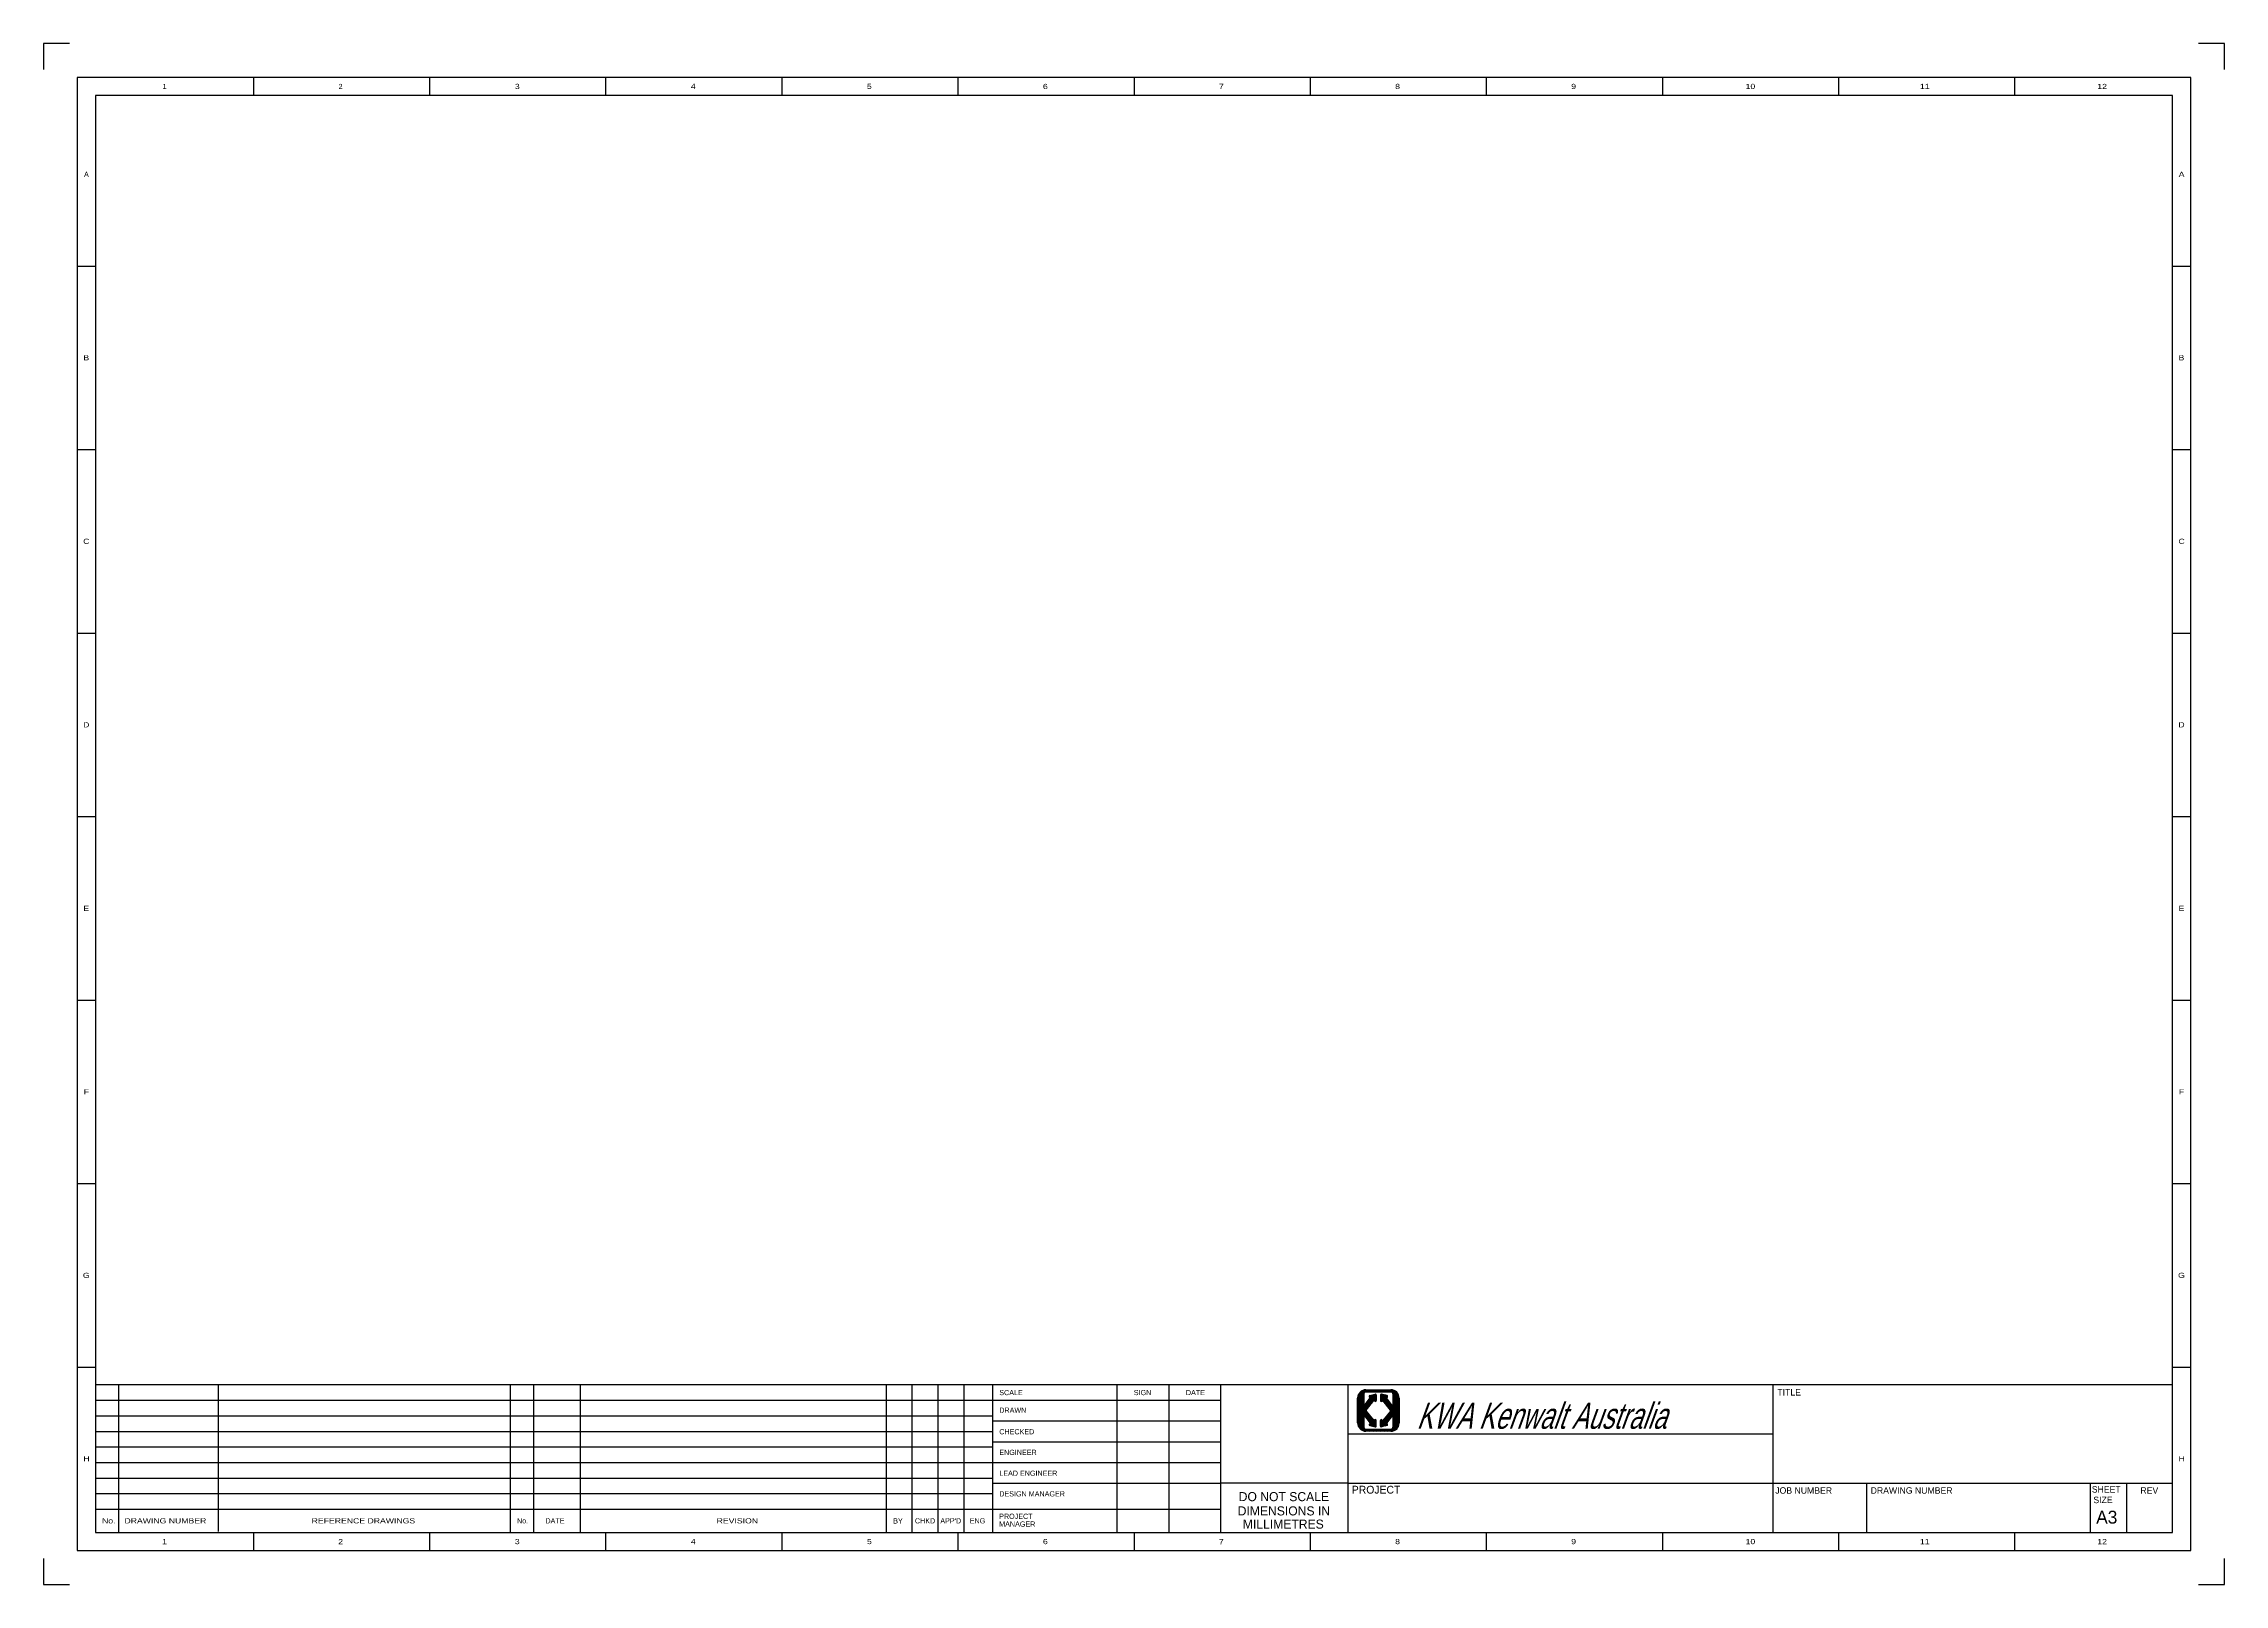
# Model space of a CAD drawing. Extents: x 0 to 420, y -1 to 296.
import ezdxf
from ezdxf.enums import TextEntityAlignment as Align

# ---------------------------------------------------------------- set-up
doc = ezdxf.new("R2010")
doc.units = 0
doc.header["$MEASUREMENT"] = 0
doc.layers.get('0').update_dxf_attribs({"linetype": 'CONTINUOUS'})
doc.layers.add('-CS', color=7, linetype='CONTINUOUS')
doc.layers.add('A1-CS', color=7, linetype='CONTINUOUS')

msp = doc.modelspace()

# ---------------------------------------------------------------- linework, layer by layer
at = {"layer": '-CS', "color": 212, "linetype": 'CONTINUOUS', "ltscale": 0.5}
for p, q in [((-0.226262, 296.396298), (-0.226262, 291.396298)), ((4.773739, 296.396298), (-0.226262, 296.396298)), ((420.273738, 296.396298), (415.273738, 296.396298)), ((420.273738, 291.396298), (420.273738, 296.396298)), ((413.773738, 289.896298), (6.273739, 289.896298)), ((6.273739, 289.896298), (6.273739, 5.896298)), ((410.273738, 286.396298), (9.773739, 286.396298)), ((9.773739, 286.396298), (9.773739, 9.396297)), ((40.233739, 289.896298), (40.233739, 286.396298)), ((74.183739, 289.896298), (74.183739, 286.396298)), ((108.148738, 289.896298), (108.148738, 286.396298)), ((142.113739, 289.896298), (142.113739, 286.396298)), ((176.063739, 289.896298), (176.063739, 286.396298)), ((210.023739, 289.896298), (210.023739, 286.396298)), ((243.983738, 289.896298), (243.983738, 286.396298)), ((277.933739, 289.896298), (277.933739, 286.396298)), ((311.898738, 289.896298), (311.898738, 286.396298)), ((345.863739, 289.896298), (345.863739, 286.396298)), ((379.813739, 289.896298), (379.813739, 286.396298)), ((410.273738, 9.396297), (410.273738, 286.396298)), ((413.773738, 5.896298), (413.773738, 289.896298)), ((6.273739, 253.521298), (9.773739, 253.521298)), ((410.273738, 253.521298), (413.773738, 253.521298)), ((6.273739, 218.146298), (9.768738, 218.146298)), ((410.273738, 218.146298), (413.768738, 218.146298)), ((6.273739, 182.771298), (9.768738, 182.771298)), ((410.273738, 182.771298), (413.768738, 182.771298)), ((6.273739, 147.396298), (9.768738, 147.396298)), ((410.273738, 147.396298), (413.768738, 147.396298)), ((6.273739, 112.021298), (9.768738, 112.021298)), ((410.273738, 112.021298), (413.768738, 112.021298)), ((6.273739, 76.646298), (9.768738, 76.646298)), ((410.273738, 76.646298), (413.768738, 76.646298)), ((6.273739, 41.271298), (9.768738, 41.271298)), ((9.773739, 37.896298), (410.273738, 37.896298)), ((14.273739, 9.396297), (14.273739, 37.896298)), ((89.773738, 9.396297), (89.773738, 37.896298)), ((94.273738, 9.396297), (94.273738, 37.896298)), ((103.273738, 9.396297), (103.273738, 37.896298)), ((162.273739, 9.396297), (162.273739, 37.896298)), ((167.273739, 9.396297), (167.273739, 37.896298)), ((172.273739, 9.396297), (172.273739, 37.896298)), ((177.273739, 9.396297), (177.273739, 37.896298)), ((182.773739, 9.396297), (182.773739, 37.896298)), ((206.773739, 9.396297), (206.773739, 37.896298)), ((216.773739, 9.396297), (216.773739, 37.896298)), ((226.773739, 9.396297), (226.773739, 37.896298)), ((251.273739, 37.896298), (251.273739, 9.396297)), ((333.273738, 9.396297), (333.273738, 37.896298)), ((410.273738, 41.271298), (413.768738, 41.271298)), ((9.773739, 34.896298), (182.773739, 34.896298)), ((182.773739, 34.896298), (226.773739, 34.896298)), ((9.773739, 31.896297), (182.773739, 31.896297)), ((182.773739, 30.896297), (226.773739, 30.896297)), ((9.773739, 28.896297), (182.773739, 28.896297)), ((9.773739, 25.896297), (182.773739, 25.896297)), ((182.773739, 26.896297), (226.773739, 26.896297)), ((251.273739, 28.396297), (333.273738, 28.396297)), ((9.773739, 22.896297), (182.773739, 22.896297)), ((182.773739, 22.896297), (226.773739, 22.896297)), ((9.773739, 19.896297), (182.773739, 19.896297)), ((9.773739, 16.896297), (182.773739, 16.896297)), ((182.773739, 18.896297), (226.773739, 18.896297)), ((251.273739, 18.896297), (226.773739, 18.896297)), ((251.273739, 18.896297), (333.273738, 18.896297)), ((333.273738, 18.896297), (410.273738, 18.896297)), ((351.273738, 18.896297), (351.273738, 9.396297)), ((394.398738, 18.896297), (394.398738, 9.396297)), ((401.398738, 18.896297), (401.398738, 9.396297)), ((9.773739, 13.896297), (182.773739, 13.896297)), ((182.773739, 13.896297), (226.773739, 13.896297)), ((9.773739, 9.396297), (410.273738, 9.396297)), ((40.233739, 9.396297), (40.233739, 5.896298)), ((74.183739, 9.396297), (74.183739, 5.896298)), ((108.148738, 9.396297), (108.148738, 5.896298)), ((142.113739, 9.396297), (142.113739, 5.896298)), ((176.063739, 9.396297), (176.063739, 5.896298)), ((210.023739, 9.396297), (210.023739, 5.896298)), ((243.983738, 9.396297), (243.983738, 5.896298)), ((277.933739, 9.396297), (277.933739, 5.896298)), ((311.898738, 9.396297), (311.898738, 5.896298)), ((345.863739, 9.396297), (345.863739, 5.896298)), ((379.813739, 9.396297), (379.813739, 5.896298)), ((-0.226262, 4.396298), (-0.226262, -0.603703)), ((6.273739, 5.896298), (413.773738, 5.896298)), ((420.273738, -0.603703), (420.273738, 4.396298)), ((-0.226262, -0.603703), (4.773739, -0.603703)), ((415.273738, -0.603703), (420.273738, -0.603703))]:
    msp.add_line(p, q, dxfattribs=at)
at = {"ltscale": 0.8}
for p, q in [((253.141343, 35.284442), (254.764179, 36.907277)), ((253.141343, 35.14302), (254.9056, 36.907277)), ((253.141343, 35.0016), (254.356663, 36.21692)), ((253.141343, 34.860178), (254.341343, 36.060178)), ((253.141343, 32.456015), (256.697606, 36.012277)), ((253.141343, 34.718756), (254.341343, 35.918756)), ((253.141343, 32.314593), (256.740907, 35.914157)), ((253.141343, 34.577336), (254.341343, 35.777336)), ((253.141343, 32.173172), (256.741343, 35.773172)), ((253.141343, 34.435914), (254.341343, 35.635914)), ((253.141343, 32.031751), (256.741343, 35.631751)), ((253.141343, 34.294492), (254.341343, 35.494492)), ((253.141343, 31.890329), (256.741343, 35.490329)), ((253.141343, 34.153071), (254.341343, 35.353071)), ((253.141343, 31.748908), (256.741343, 35.348908)), ((253.141343, 30.507277), (253.141343, 35.307277)), ((253.141343, 34.01165), (254.341343, 35.21165)), ((253.141343, 33.870228), (254.341343, 35.070228)), ((253.141343, 33.728807), (254.341343, 34.928807)), ((253.141343, 33.587386), (254.341343, 34.787386)), ((253.141343, 33.445964), (254.341343, 34.645964)), ((253.141343, 33.304543), (254.341343, 34.504543)), ((253.141343, 31.607487), (255.94218, 34.408324)), ((253.141343, 33.163122), (254.341343, 34.363122)), ((253.141343, 33.0217), (254.341343, 34.2217)), ((253.141343, 32.880279), (254.341343, 34.080279)), ((253.141343, 32.738858), (254.341746, 33.93926)), ((253.141343, 32.597436), (254.411761, 33.867853)), ((253.141343, 31.466065), (255.376494, 33.701216)), ((253.146105, 35.430625), (254.617996, 36.902516)), ((253.167062, 35.593004), (254.455617, 36.881559)), ((253.212831, 35.780194), (254.268427, 36.83579)), ((253.306534, 36.015317), (254.033303, 36.742088)), ((254.341343, 36.107277), (254.341343, 33.947277)), ((254.485343, 33.899277), (255.589343, 35.371277)), ((254.611819, 34.067912), (256.604566, 36.060659)), ((254.631702, 36.491957), (255.047022, 36.907277)), ((254.741343, 36.907277), (259.541343, 36.907277)), ((254.741343, 36.507277), (259.541343, 36.507277)), ((254.788443, 36.507277), (255.188443, 36.907277)), ((254.821304, 33.007228), (256.291343, 34.844777)), ((254.929864, 36.507277), (255.329864, 36.907277)), ((255.036083, 34.633598), (256.43257, 36.030084)), ((255.071286, 36.507277), (255.471286, 36.907277)), ((255.212707, 36.507277), (255.612707, 36.907277)), ((255.347325, 35.651946), (255.489761, 35.794382)), ((255.354128, 36.507277), (255.754128, 36.907277)), ((255.376621, 35.53982), (255.678322, 35.841522)), ((255.589343, 35.371277), (255.410267, 35.505584)), ((255.45229, 35.474068), (255.866885, 35.888663)), ((255.460347, 35.199283), (256.244008, 35.982944)), ((255.467462, 35.788807), (256.542538, 36.057576)), ((255.49555, 36.507277), (255.89555, 36.907277)), ((255.533102, 35.413459), (256.055446, 35.935804)), ((255.636971, 36.507277), (256.036971, 36.907277)), ((255.778393, 36.507277), (256.178393, 36.907277)), ((255.919814, 36.507277), (256.319814, 36.907277)), ((256.061235, 36.507277), (256.461235, 36.907277)), ((256.202657, 36.507277), (256.602657, 36.907277)), ((256.485343, 34.699277), (256.291343, 34.844777)), ((256.341224, 34.807368), (256.741343, 35.207487)), ((256.344078, 36.507277), (256.744078, 36.907277)), ((256.422036, 34.746758), (256.741343, 35.066065)), ((256.485499, 36.507277), (256.885499, 36.907277)), ((256.503944, 34.687244), (256.741343, 34.924644)), ((256.626921, 36.507277), (257.026921, 36.907277)), ((256.634479, 34.676358), (256.732262, 34.774142)), ((256.741343, 35.902353), (256.741343, 34.827277)), ((256.768342, 36.507277), (257.168342, 36.907277)), ((256.909763, 36.507277), (257.309763, 36.907277)), ((257.051185, 36.507277), (257.451185, 36.907277)), ((257.192606, 36.507277), (257.592606, 36.907277)), ((257.334027, 36.507277), (257.734027, 36.907277)), ((257.475449, 36.507277), (257.875449, 36.907277)), ((257.541343, 35.866065), (257.734218, 36.05894)), ((257.541343, 35.724644), (257.84745, 36.030751)), ((257.541343, 35.583223), (257.960587, 36.002467)), ((257.541343, 35.441801), (258.073724, 35.974182)), ((257.541343, 35.30038), (258.186862, 35.945898)), ((257.541343, 35.158959), (258.299998, 35.917614)), ((257.541343, 35.902353), (257.541343, 34.827277)), ((257.541343, 35.017537), (258.413135, 35.889329)), ((257.541343, 34.876116), (258.526273, 35.861045)), ((257.541343, 30.492054), (261.141343, 34.092054)), ((257.541343, 30.350632), (261.141343, 33.950632)), ((257.541343, 30.209211), (261.141343, 33.809211)), ((257.541343, 30.06779), (261.141343, 33.66779)), ((257.559636, 34.752988), (258.63941, 35.832761)), ((257.61687, 36.507277), (258.01687, 36.907277)), ((257.63143, 34.68336), (258.752547, 35.804476)), ((258.815225, 35.788807), (257.740149, 36.057576)), ((257.758291, 36.507277), (258.158291, 36.907277)), ((257.774445, 34.684953), (258.859696, 35.770204)), ((257.797343, 34.699277), (257.991343, 34.844777)), ((257.899713, 36.507277), (258.299713, 36.907277)), ((259.461382, 33.007228), (257.991343, 34.844777)), ((258.028831, 34.797918), (258.924672, 35.69376)), ((258.041134, 36.507277), (258.441134, 36.907277)), ((258.091685, 34.719351), (258.714887, 35.342552)), ((258.154539, 34.640784), (258.775496, 35.26174)), ((258.182555, 36.507277), (258.582555, 36.907277)), ((258.217393, 34.562216), (258.836106, 35.180928)), ((258.280246, 34.483648), (258.896714, 35.100116)), ((258.323977, 36.507277), (258.723977, 36.907277)), ((258.343101, 34.405081), (258.957323, 35.019304)), ((258.405954, 34.326513), (259.017933, 34.938492)), ((258.446134, 31.538266), (261.141343, 34.233476)), ((258.465398, 36.507277), (258.865398, 36.907277)), ((258.468809, 34.247946), (259.078542, 34.85768)), ((258.531662, 34.169379), (259.139151, 34.776868)), ((258.594516, 34.090812), (259.19976, 34.696055)), ((258.606819, 36.507277), (259.006819, 36.907277)), ((258.65737, 34.012244), (259.26037, 34.615243)), ((258.693343, 35.371277), (258.872419, 35.505584)), ((259.797343, 33.899277), (258.693343, 35.371277)), ((258.720224, 33.933676), (259.320978, 34.534431)), ((258.748241, 36.507277), (259.148241, 36.907277)), ((258.783078, 33.855109), (259.381588, 34.453619)), ((258.845932, 33.776542), (259.442197, 34.372806)), ((258.889662, 36.507277), (259.289662, 36.907277)), ((258.908786, 33.697974), (259.502806, 34.291994)), ((258.97164, 33.619407), (259.563415, 34.211182)), ((259.011819, 32.245372), (261.141343, 34.374896)), ((259.031084, 36.507277), (259.431084, 36.907277)), ((259.034494, 33.54084), (259.624024, 34.13037)), ((259.097348, 33.462272), (259.684634, 34.049557)), ((259.160202, 33.383704), (259.745242, 33.968745)), ((259.172505, 36.507277), (259.572207, 36.90698)), ((259.223056, 33.305137), (259.806734, 33.888816)), ((259.28591, 33.22657), (261.141343, 35.082004)), ((259.313926, 36.507277), (259.705485, 36.898836)), ((259.348763, 33.148002), (261.141343, 34.940582)), ((259.411618, 33.069435), (261.141343, 34.79916)), ((259.455348, 36.507277), (259.829234, 36.881164)), ((259.473477, 32.989872), (261.141343, 34.65774)), ((259.491028, 32.866003), (261.141343, 34.516318)), ((259.593371, 36.50388), (259.945011, 36.85552)), ((259.703741, 36.472828), (260.053878, 36.822965)), ((259.791631, 36.419297), (260.156592, 36.784257)), ((259.86121, 36.347455), (260.253703, 36.739948)), ((259.91224, 36.257063), (260.345618, 36.690441)), ((259.939733, 36.143135), (260.432634, 36.636036)), ((259.941343, 36.003324), (260.514966, 36.576946)), ((259.941343, 35.861902), (260.592757, 36.513316)), ((259.941343, 35.720481), (260.666094, 36.445231)), ((259.941343, 35.57906), (260.735006, 36.372722)), ((259.941343, 35.437638), (260.799472, 36.295767)), ((259.941343, 35.296217), (260.859419, 36.214292)), ((259.941343, 35.154796), (260.914713, 36.128165)), ((259.941343, 36.107277), (259.941343, 33.947277)), ((259.941343, 35.013374), (260.965154, 36.037184)), ((259.941343, 34.871953), (261.010461, 35.941071)), ((259.941343, 34.730532), (261.050251, 35.83944)), ((259.941343, 34.58911), (261.084005, 35.731772)), ((259.941343, 34.447688), (261.11101, 35.617355)), ((259.941343, 34.306268), (261.13027, 35.495194)), ((259.941343, 34.164846), (261.140343, 35.363846)), ((259.941343, 34.023424), (261.141343, 35.223424)), ((261.141343, 35.307277), (261.141343, 30.507277)), ((253.141343, 31.324644), (254.813911, 32.997212)), ((253.141343, 31.183223), (254.800151, 32.842031)), ((253.141343, 31.041801), (254.859333, 32.759791)), ((253.141343, 30.90038), (254.922186, 32.681224)), ((253.141343, 30.758959), (254.985041, 32.602656)), ((253.141343, 30.617537), (254.341343, 31.817537)), ((253.141641, 30.476414), (254.341343, 31.676116)), ((253.149785, 30.343136), (254.341343, 31.534695)), ((253.167457, 30.219387), (254.341343, 31.393273)), ((253.193102, 30.10361), (254.341343, 31.251852)), ((253.225656, 29.994743), (254.341343, 31.110431)), ((253.264363, 29.892029), (254.341343, 30.969009)), ((253.308674, 29.794918), (254.341343, 30.827588)), ((253.35818, 29.703003), (254.341343, 30.686167)), ((253.412585, 29.615986), (254.341343, 30.544745)), ((253.471674, 29.533655), (254.341343, 30.403324)), ((253.535305, 29.455864), (254.341343, 30.261902)), ((253.60339, 29.382528), (254.341343, 30.120481)), ((253.675899, 29.313616), (254.341343, 29.97906)), ((253.752854, 29.249148), (254.341343, 29.837638)), ((253.834328, 29.189202), (254.341492, 29.696366)), ((253.920456, 29.133908), (254.363254, 29.576707)), ((254.011436, 29.083468), (254.410471, 29.482503)), ((254.341343, 31.867277), (254.341343, 29.707277)), ((254.460721, 31.936915), (255.047894, 32.524088)), ((254.485343, 31.915277), (255.589343, 30.443277)), ((254.526127, 31.8609), (255.110749, 32.445521)), ((254.586736, 31.780088), (255.173602, 32.366954)), ((254.647346, 31.699275), (255.236456, 32.288386)), ((254.707954, 31.618463), (255.29931, 32.209819)), ((254.768563, 31.537651), (255.362164, 32.131252)), ((254.821304, 32.807326), (256.291343, 30.969777)), ((254.829173, 31.456839), (255.425018, 32.052684)), ((254.889782, 31.376026), (255.487872, 31.974116)), ((254.950391, 31.295214), (255.550726, 31.895549)), ((255.011, 31.214402), (255.61358, 31.816982)), ((255.07161, 31.13359), (255.676434, 31.738414)), ((255.132218, 31.052777), (255.739288, 31.659847)), ((255.192827, 30.971965), (255.802142, 31.58128)), ((255.253437, 30.891153), (255.864996, 31.502712)), ((255.314046, 30.810341), (255.92785, 31.424144)), ((255.351438, 30.140626), (256.242119, 31.031308)), ((255.374655, 30.729528), (255.990704, 31.345577)), ((255.407403, 30.05517), (256.414013, 31.06178)), ((255.589343, 30.443277), (255.410267, 30.308971)), ((255.435264, 30.648716), (256.053558, 31.26701)), ((255.467462, 30.025748), (256.542538, 29.756979)), ((255.495874, 30.567904), (256.116411, 31.188442)), ((255.509014, 30.01536), (256.632525, 31.138871)), ((255.556482, 30.487092), (256.179266, 31.109875)), ((255.622151, 29.987076), (256.713112, 31.078036)), ((255.735289, 29.958792), (256.741343, 30.964846)), ((255.848426, 29.930507), (256.741343, 30.823424)), ((255.961562, 29.902223), (256.741343, 30.682004)), ((256.0747, 29.873939), (256.741343, 30.540582)), ((256.187837, 29.845654), (256.741343, 30.39916)), ((256.485343, 31.115277), (256.291343, 30.969777)), ((256.300974, 29.81737), (256.741343, 30.25774)), ((256.414111, 29.789086), (256.741343, 30.116318)), ((256.527248, 29.760801), (256.741343, 29.974896)), ((256.741343, 29.912202), (256.741343, 30.987277)), ((257.541343, 29.926368), (261.141343, 33.526368)), ((257.541343, 30.916318), (257.760833, 31.135807)), ((257.541343, 30.774896), (257.845561, 31.079114)), ((257.541343, 30.633476), (257.926374, 31.018505)), ((257.541343, 29.912202), (257.541343, 30.987277)), ((257.573025, 29.816628), (261.141343, 33.384947)), ((257.656447, 29.75863), (259.750088, 31.85227)), ((258.815225, 30.025748), (257.740149, 29.756979)), ((257.797343, 31.115277), (257.991343, 30.969777)), ((257.814907, 29.775668), (259.325824, 31.286585)), ((259.461382, 32.807326), (257.991343, 30.969777)), ((258.00347, 29.822809), (258.90156, 30.7209)), ((258.192031, 29.869949), (258.734495, 30.412413)), ((258.380593, 29.91709), (258.815307, 30.351804)), ((258.569155, 29.964231), (258.894195, 30.289271)), ((259.797343, 31.915277), (258.693343, 30.443277)), ((258.693343, 30.443277), (258.872419, 30.308971)), ((258.757717, 30.011371), (258.936174, 30.189828)), ((259.350679, 28.907277), (261.141343, 30.697941)), ((259.492101, 28.907277), (261.141343, 30.55652)), ((259.636346, 28.9101), (261.138521, 30.412276)), ((259.795213, 28.927547), (261.121074, 30.253408)), ((259.842953, 31.945135), (261.141343, 33.243526)), ((259.934247, 29.632266), (261.141343, 30.839363)), ((259.935794, 31.896555), (261.141343, 33.102104)), ((259.941343, 31.760683), (261.141343, 32.960683)), ((259.941343, 31.619262), (261.141343, 32.819262)), ((259.941343, 31.47784), (261.141343, 32.67784)), ((259.941343, 31.336419), (261.141343, 32.536419)), ((259.941343, 31.194997), (261.141343, 32.394997)), ((259.941343, 31.053576), (261.141343, 32.253576)), ((259.941343, 30.912155), (261.141343, 32.112155)), ((259.941343, 30.770733), (261.141343, 31.970733)), ((259.941343, 31.867277), (259.941343, 29.707277)), ((259.941343, 30.629312), (261.141343, 31.829312)), ((259.941343, 30.487891), (261.141343, 31.687891)), ((259.941343, 30.346469), (261.141343, 31.546469)), ((259.941343, 30.205048), (261.141343, 31.405048)), ((259.941343, 30.063627), (261.141343, 31.263627)), ((259.941343, 29.922205), (261.141343, 31.122205)), ((259.941343, 29.780784), (261.141343, 30.980784)), ((259.976747, 28.96766), (261.080962, 30.071874)), ((260.199356, 29.048847), (260.999774, 29.849265)), ((260.596032, 29.304102), (260.744519, 29.452589)), ((254.10755, 29.03816), (254.476715, 29.407324)), ((254.209182, 28.998369), (254.561034, 29.350222)), ((254.316849, 28.964616), (254.666563, 29.31433)), ((254.431266, 28.937612), (254.800932, 29.307277)), ((254.553427, 28.918351), (254.942354, 29.307277)), ((254.684775, 28.908278), (255.083775, 29.307277)), ((254.741343, 29.307277), (259.541343, 29.307277)), ((259.541343, 28.907277), (254.741343, 28.907277)), ((254.825196, 28.907277), (255.225196, 29.307277)), ((254.966618, 28.907277), (255.366618, 29.307277)), ((255.108039, 28.907277), (255.508039, 29.307277)), ((255.24946, 28.907277), (255.64946, 29.307277)), ((255.390882, 28.907277), (255.790882, 29.307277)), ((255.532303, 28.907277), (255.932303, 29.307277)), ((255.673724, 28.907277), (256.073724, 29.307277)), ((255.815146, 28.907277), (256.215146, 29.307277)), ((255.956567, 28.907277), (256.356567, 29.307277)), ((256.097988, 28.907277), (256.497988, 29.307277)), ((256.23941, 28.907277), (256.63941, 29.307277)), ((256.380831, 28.907277), (256.780831, 29.307277)), ((256.522253, 28.907277), (256.922253, 29.307277)), ((256.663674, 28.907277), (257.063674, 29.307277)), ((256.805095, 28.907277), (257.205095, 29.307277)), ((256.946517, 28.907277), (257.346517, 29.307277)), ((257.087938, 28.907277), (257.487938, 29.307277)), ((257.229359, 28.907277), (257.629359, 29.307277)), ((257.370781, 28.907277), (257.770781, 29.307277)), ((257.512202, 28.907277), (257.912202, 29.307277)), ((257.653623, 28.907277), (258.053623, 29.307277)), ((257.795045, 28.907277), (258.195045, 29.307277)), ((257.936466, 28.907277), (258.336466, 29.307277)), ((258.077887, 28.907277), (258.477887, 29.307277)), ((258.219309, 28.907277), (258.619309, 29.307277)), ((258.36073, 28.907277), (258.76073, 29.307277)), ((258.502151, 28.907277), (258.902151, 29.307277)), ((258.643573, 28.907277), (259.043573, 29.307277)), ((258.784994, 28.907277), (259.184994, 29.307277)), ((258.926415, 28.907277), (259.326415, 29.307277)), ((259.067837, 28.907277), (259.467837, 29.307277)), ((259.209258, 28.907277), (259.616354, 29.314374))]:
    msp.add_line(p, q, dxfattribs=at)
for centre, radius, start, end in [((254.741343, 35.307277), 1.6, 90, 180), ((254.741343, 36.107277), 0.4, 90, 180), ((254.421343, 33.947277), 0.08, 180, 323.130102), ((255.506267, 35.633584), 0.16, 104.036243, 233.130102), ((256.581343, 34.827277), 0.16, 233.130102, 0), ((256.581343, 35.902353), 0.16, 0, 104.036243), ((257.701343, 35.902353), 0.16, 75.963757, 180), ((257.701343, 34.827277), 0.16, 180, 306.869898), ((258.776419, 35.633584), 0.16, 306.869898, 75.963757), ((259.541343, 35.307277), 1.6, 0, 90), ((259.541343, 36.107277), 0.4, 0, 90), ((259.861343, 33.947277), 0.08, 216.869898, 0), ((254.741343, 30.507277), 1.6, 180, 270), ((254.421343, 31.867277), 0.08, 36.869898, 180), ((254.741343, 29.707277), 0.4, 180, 270), ((254.946243, 32.907277), 0.16, 141.340192, 218.659808), ((255.506267, 30.180971), 0.16, 126.869898, 255.963757), ((256.581343, 30.987277), 0.16, 0, 126.869898), ((256.581343, 29.912202), 0.16, 255.963757, 0), ((257.701343, 30.987277), 0.16, 53.130102, 180), ((257.701343, 29.912202), 0.16, 180, 284.036243), ((258.776419, 30.180971), 0.16, 284.036243, 53.130102), ((259.336443, 32.907277), 0.16, 321.340192, 38.659808), ((259.541343, 30.507277), 1.6, 270, 0), ((259.541343, 29.707277), 0.4, 270, 0), ((259.861343, 31.867277), 0.08, 0, 143.130102)]:
    msp.add_arc(centre, radius, start, end, dxfattribs=at)
at = {"layer": 'A1-CS', "color": 212, "linetype": 'CONTINUOUS', "ltscale": 0.5}
for p, q in [((-0.226262, 296.396298), (-0.226262, 291.396298)), ((4.773739, 296.396298), (-0.226262, 296.396298)), ((420.273738, 296.396298), (415.273738, 296.396298)), ((420.273738, 291.396298), (420.273738, 296.396298)), ((413.773738, 289.896298), (6.273739, 289.896298)), ((6.273739, 289.896298), (6.273739, 5.896298)), ((410.273738, 286.396298), (9.773739, 286.396298)), ((9.773739, 286.396298), (9.773739, 9.396297)), ((40.233739, 289.896298), (40.233739, 286.396298)), ((74.183739, 289.896298), (74.183739, 286.396298)), ((108.148738, 289.896298), (108.148738, 286.396298)), ((142.113739, 289.896298), (142.113739, 286.396298)), ((176.063739, 289.896298), (176.063739, 286.396298)), ((210.023739, 289.896298), (210.023739, 286.396298)), ((243.983738, 289.896298), (243.983738, 286.396298)), ((277.933739, 289.896298), (277.933739, 286.396298)), ((311.898738, 289.896298), (311.898738, 286.396298)), ((345.863739, 289.896298), (345.863739, 286.396298)), ((379.813739, 289.896298), (379.813739, 286.396298)), ((410.273738, 9.396297), (410.273738, 286.396298)), ((413.773738, 5.896298), (413.773738, 289.896298)), ((6.273739, 253.521298), (9.773739, 253.521298)), ((410.273738, 253.521298), (413.773738, 253.521298)), ((6.273739, 218.146298), (9.768738, 218.146298)), ((410.273738, 218.146298), (413.768738, 218.146298)), ((6.273739, 182.771298), (9.768738, 182.771298)), ((410.273738, 182.771298), (413.768738, 182.771298)), ((6.273739, 147.396298), (9.768738, 147.396298)), ((410.273738, 147.396298), (413.768738, 147.396298)), ((6.273739, 112.021298), (9.768738, 112.021298)), ((410.273738, 112.021298), (413.768738, 112.021298)), ((6.273739, 76.646298), (9.768738, 76.646298)), ((410.273738, 76.646298), (413.768738, 76.646298)), ((6.273739, 41.271298), (9.768738, 41.271298)), ((9.773739, 37.896298), (410.273738, 37.896298)), ((14.273739, 9.396297), (14.273739, 37.896298)), ((33.484738, 9.598669), (33.484738, 37.896298)), ((89.773738, 9.396297), (89.773738, 37.896298)), ((94.273738, 9.396297), (94.273738, 37.896298)), ((103.273738, 9.396297), (103.273738, 37.896298)), ((162.273739, 9.396297), (162.273739, 37.896298)), ((167.273739, 9.396297), (167.273739, 37.896298)), ((172.273739, 9.396297), (172.273739, 37.896298)), ((177.273739, 9.396297), (177.273739, 37.896298)), ((182.773739, 9.396297), (182.773739, 37.896298)), ((206.773739, 9.396297), (206.773739, 37.896298)), ((216.773739, 9.396297), (216.773739, 37.896298)), ((226.773739, 9.396297), (226.773739, 37.896298)), ((251.273739, 37.896298), (251.273739, 9.396297)), ((333.273738, 9.396297), (333.273738, 37.896298)), ((410.273738, 41.271298), (413.768738, 41.271298)), ((9.773739, 34.896298), (182.773739, 34.896298)), ((182.773739, 34.896298), (226.773739, 34.896298)), ((9.773739, 31.896297), (182.773739, 31.896297)), ((182.773739, 30.896297), (226.773739, 30.896297)), ((9.773739, 28.896297), (182.773739, 28.896297)), ((9.773739, 25.896297), (182.773739, 25.896297)), ((182.773739, 26.896297), (226.773739, 26.896297)), ((251.273739, 28.396297), (333.273738, 28.396297)), ((9.773739, 22.896297), (182.773739, 22.896297)), ((182.773739, 22.896297), (226.773739, 22.896297)), ((9.773739, 19.896297), (182.773739, 19.896297)), ((9.773739, 16.896297), (182.773739, 16.896297)), ((182.773739, 18.896297), (226.773739, 18.896297)), ((251.273739, 18.896297), (226.773739, 18.896297)), ((251.273739, 18.896297), (333.273738, 18.896297)), ((333.273738, 18.896297), (410.273738, 18.896297)), ((351.273738, 18.896297), (351.273738, 9.396297)), ((394.398738, 18.896297), (394.398738, 9.396297)), ((401.398738, 18.896297), (401.398738, 9.396297)), ((9.773739, 13.896297), (182.773739, 13.896297)), ((182.773739, 13.896297), (226.773739, 13.896297)), ((9.773739, 9.396297), (410.273738, 9.396297)), ((40.233739, 9.396297), (40.233739, 5.896298)), ((74.183739, 9.396297), (74.183739, 5.896298)), ((108.148738, 9.396297), (108.148738, 5.896298)), ((142.113739, 9.396297), (142.113739, 5.896298)), ((176.063739, 9.396297), (176.063739, 5.896298)), ((210.023739, 9.396297), (210.023739, 5.896298)), ((243.983738, 9.396297), (243.983738, 5.896298)), ((277.933739, 9.396297), (277.933739, 5.896298)), ((311.898738, 9.396297), (311.898738, 5.896298)), ((345.863739, 9.396297), (345.863739, 5.896298)), ((379.813739, 9.396297), (379.813739, 5.896298)), ((-0.226262, 4.396298), (-0.226262, -0.603703)), ((6.273739, 5.896298), (413.773738, 5.896298)), ((420.273738, -0.603703), (420.273738, 4.396298)), ((-0.226262, -0.603703), (4.773739, -0.603703)), ((415.273738, -0.603703), (420.273738, -0.603703))]:
    msp.add_line(p, q, dxfattribs=at)

# ---------------------------------------------------------------- texts
at = {"layer": '-CS', "color": 212, "linetype": 'CONTINUOUS', "ltscale": 0.5}
for s, height, p in [('1', 0.995, (23.098739, 288.146298)), ('2', 0.995, (57.038739, 288.146298)), ('A', 0.995, (8.023739, 271.206298)), ('SIGN', 1, (211.673739, 36.371297)), ('DATE', 1, (221.868739, 36.371297)), ('TITLE', 1.25, (336.353739, 36.421298)), ('JOB NUMBER', 1.25, (339.148738, 17.496298)), ('DRAWING NUMBER', 1.25, (359.958738, 17.496298)), ('SHEET', 1.25, (397.49293, 17.717323)), ('No.', 1, (92.128738, 11.646297)), ('DATE', 1, (98.373739, 11.646297)), ('BY', 1, (164.513738, 11.626298)), ('CHKD', 1, (169.733738, 11.646297)), ("APP'D", 1, (174.693738, 11.646297)), ('ENG', 1, (179.853738, 11.646297))]:
    msp.add_text(s, height=height, dxfattribs=at).set_placement(p, align=Align.MIDDLE)
at = {"layer": '-CS', "color": 212, "linetype": 'CONTINUOUS', "ltscale": 0.5, "width": 1.25}
for s, p in [('3', (91.108739, 288.146298)), ('4', (125.043739, 288.146298)), ('5', (158.993739, 288.146298)), ('6', (192.928739, 288.146298)), ('7', (226.863739, 288.146298)), ('8', (260.843738, 288.146298)), ('9', (294.793739, 288.146298)), ('10', (328.883738, 288.146298)), ('11', (362.503739, 288.146298)), ('12', (396.698738, 288.146298)), ('A', (412.023738, 271.206298)), ('B', (7.993739, 235.836298)), ('B', (411.993739, 235.836298)), ('C', (8.008738, 200.456298)), ('C', (412.008738, 200.456298)), ('D', (7.998739, 165.086298)), ('D', (411.998739, 165.086298)), ('E', (7.998739, 129.706298)), ('E', (411.998739, 129.706298)), ('F', (8.023739, 94.336298)), ('F', (412.023738, 94.336298)), ('G', (7.998739, 58.956297)), ('G', (411.998739, 58.956297)), ('H', (8.038738, 23.586298)), ('H', (412.043739, 23.586298)), ('1', (23.093739, 7.646298)), ('2', (57.043739, 7.646298)), ('3', (91.108739, 7.646298)), ('4', (125.043739, 7.646298)), ('5', (158.993739, 7.646298)), ('6', (192.928739, 7.646298)), ('7', (226.863739, 7.646298)), ('8', (260.843738, 7.646298)), ('9', (294.793739, 7.646298)), ('10', (328.883738, 7.646298)), ('11', (362.503739, 7.646298)), ('12', (396.698738, 7.646298))]:
    msp.add_text(s, height=1, dxfattribs=at).set_placement(p, align=Align.MIDDLE)
at = {"layer": '-CS', "color": 212, "linetype": 'CONTINUOUS', "ltscale": 0.5}
for s, height, p in [('SCALE', 1, (184.048739, 36.371297)), ('DRAWN', 1, (184.048739, 32.976298)), ('CHECKED', 1, (184.048739, 28.821298)), ('ENGINEER', 1, (184.048739, 24.841298)), ('LEAD ENGINEER', 1, (184.048739, 20.821298)), ('DESIGN MANAGER', 1, (184.048739, 16.846297)), ('PROJECT', 1.5, (252.023739, 17.646297)), ('PROJECT', 1, (184.023739, 12.521297)), ('MANAGER', 1, (184.023739, 11.021297))]:
    msp.add_text(s, height=height, dxfattribs=at).set_placement(p, align=Align.MIDDLE_LEFT)
at = {"layer": '-CS', "color": 212, "linetype": 'CONTINUOUS', "ltscale": 0.5, "width": 1.25}
for s, p in [('No.', (11.033739, 11.646297)), ('DRAWING NUMBER', (15.363739, 11.646297)), ('REFERENCE DRAWINGS', (51.453739, 11.646297)), ('REVISION', (129.548739, 11.646297))]:
    msp.add_text(s, height=1, dxfattribs=at).set_placement(p, align=Align.MIDDLE_LEFT)
at = {"layer": 'A1-CS', "color": 212, "linetype": 'CONTINUOUS', "ltscale": 0.5}
for s, height, p in [('1', 0.995, (23.098739, 288.146298)), ('2', 0.995, (57.038739, 288.146298)), ('A', 0.995, (8.023739, 271.206298)), ('SIGN', 1, (211.673739, 36.371297)), ('DATE', 1, (221.868739, 36.371297)), ('TITLE', 1.25, (336.353739, 36.421298)), ('DO NOT SCALE', 1.75, (238.923739, 16.311297)), ('JOB NUMBER', 1.25, (339.148738, 17.496298)), ('DRAWING NUMBER', 1.25, (359.958738, 17.496298)), ('REV', 1.25, (405.803739, 17.496298)), ('DIMENSIONS IN', 1.75, (238.923739, 13.561298)), ('SIZE', 1.25, (396.865409, 15.677672)), ('No.', 1, (92.128738, 11.646297)), ('DATE', 1, (98.373739, 11.646297)), ('BY', 1, (164.513738, 11.626298)), ('CHKD', 1, (169.733738, 11.646297)), ("APP'D", 1, (174.693738, 11.646297)), ('ENG', 1, (179.853738, 11.646297)), ('MILLIMETRES', 1.75, (238.809646, 11.01294))]:
    msp.add_text(s, height=height, dxfattribs=at).set_placement(p, align=Align.MIDDLE)
at = {"layer": 'A1-CS', "color": 212, "linetype": 'CONTINUOUS', "ltscale": 0.5, "width": 1.25}
for s, p in [('3', (91.108739, 288.146298)), ('4', (125.043739, 288.146298)), ('5', (158.993739, 288.146298)), ('6', (192.928739, 288.146298)), ('7', (226.863739, 288.146298)), ('8', (260.843738, 288.146298)), ('9', (294.793739, 288.146298)), ('10', (328.883738, 288.146298)), ('11', (362.503739, 288.146298)), ('12', (396.698738, 288.146298)), ('A', (412.023738, 271.206298)), ('B', (7.993739, 235.836298)), ('B', (411.993739, 235.836298)), ('C', (8.008738, 200.456298)), ('C', (412.008738, 200.456298)), ('D', (7.998739, 165.086298)), ('D', (411.998739, 165.086298)), ('E', (7.998739, 129.706298)), ('E', (411.998739, 129.706298)), ('F', (8.023739, 94.336298)), ('F', (412.023738, 94.336298)), ('G', (7.998739, 58.956297)), ('G', (411.998739, 58.956297)), ('H', (8.038738, 23.586298)), ('H', (412.043739, 23.586298)), ('1', (23.093739, 7.646298)), ('2', (57.043739, 7.646298)), ('3', (91.108739, 7.646298)), ('4', (125.043739, 7.646298)), ('5', (158.993739, 7.646298)), ('6', (192.928739, 7.646298)), ('7', (226.863739, 7.646298)), ('8', (260.843738, 7.646298)), ('9', (294.793739, 7.646298)), ('10', (328.883738, 7.646298)), ('11', (362.503739, 7.646298)), ('12', (396.698738, 7.646298))]:
    msp.add_text(s, height=1, dxfattribs=at).set_placement(p, align=Align.MIDDLE)
at = {"layer": 'A1-CS', "color": 212, "linetype": 'CONTINUOUS', "ltscale": 0.5}
for s, p in [('SCALE', (184.048739, 36.371297)), ('DRAWN', (184.048739, 32.976298)), ('CHECKED', (184.048739, 28.821298)), ('ENGINEER', (184.048739, 24.841298)), ('LEAD ENGINEER', (184.048739, 20.821298)), ('DESIGN MANAGER', (184.048739, 16.846297)), ('PROJECT', (184.023739, 12.521297)), ('MANAGER', (184.023739, 11.021297))]:
    msp.add_text(s, height=1, dxfattribs=at).set_placement(p, align=Align.MIDDLE_LEFT)
at = {"layer": 'A1-CS', "color": 212, "linetype": 'CONTINUOUS', "ltscale": 0.5, "oblique": 20, "width": 0.7}
msp.add_text('KWA Kenwalt Australia ', height=5, dxfattribs=at).set_placement((264.484698, 29.391142))
at = {"layer": 'A1-CS', "color": 212, "linetype": 'CONTINUOUS', "ltscale": 0.5}
msp.add_text('A3', height=2.495, dxfattribs=at).set_placement((397.593738, 11.101297), align=Align.CENTER)
at = {"layer": 'A1-CS', "color": 212, "linetype": 'CONTINUOUS', "ltscale": 0.5, "width": 1.25}
for s, p in [('No.', (11.033739, 11.646297)), ('DRAWING NUMBER', (15.363739, 11.646297)), ('REFERENCE DRAWINGS', (51.453739, 11.646297)), ('REVISION', (129.548739, 11.646297))]:
    msp.add_text(s, height=1, dxfattribs=at).set_placement(p, align=Align.MIDDLE_LEFT)

doc.saveas('drawing.dxf')
